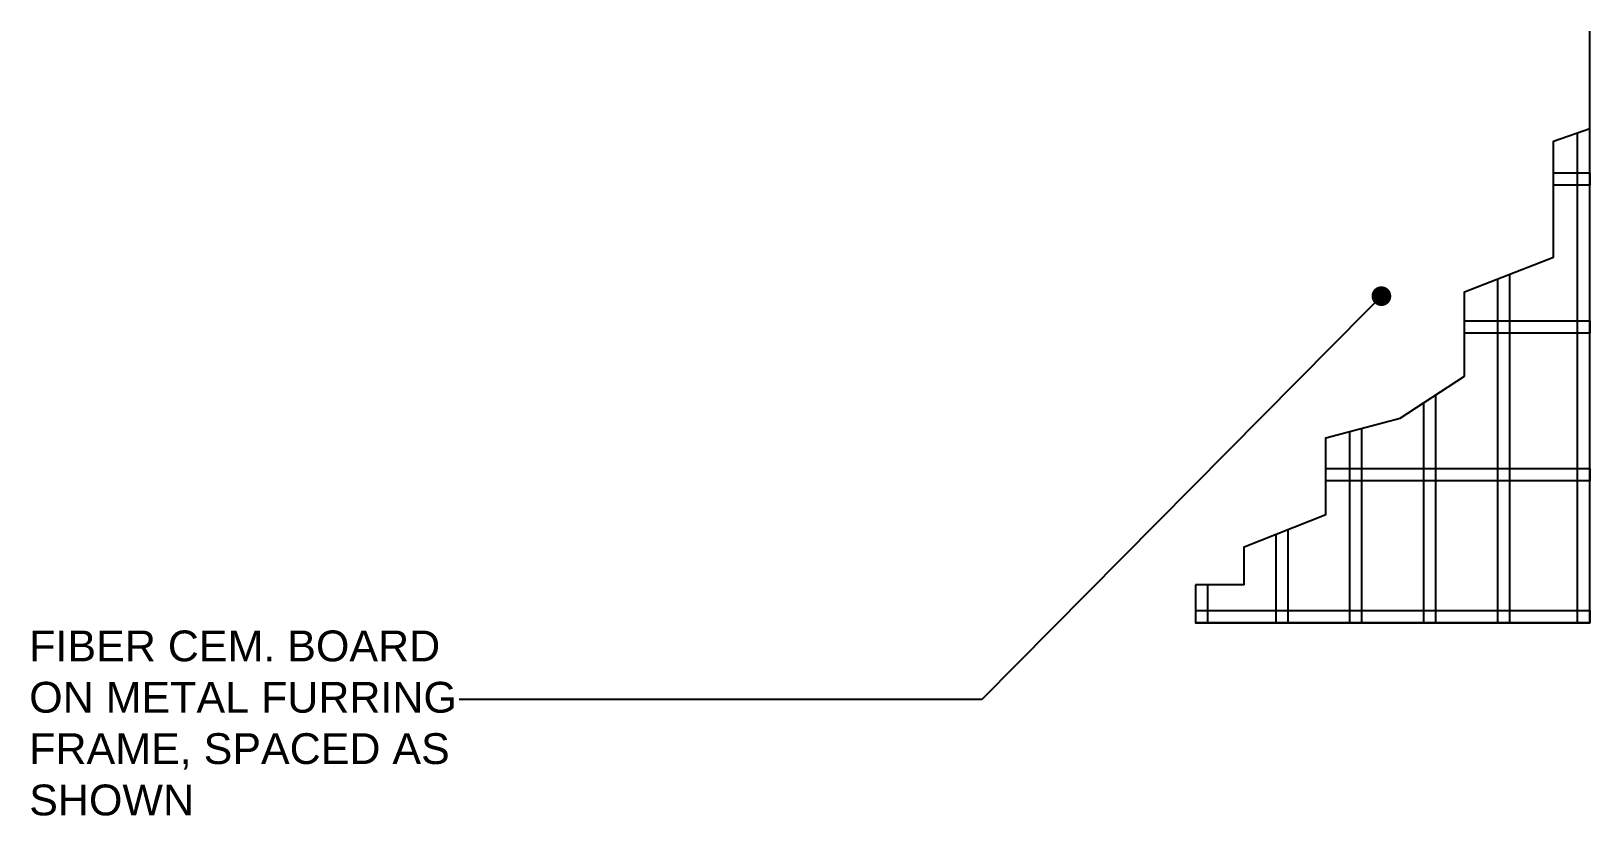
# Model space of a CAD drawing. Header units: inches. Extents: x -1369 to 1198, y -366 to 1398.
# Drawn here: x -73.29 to -66.96, y 56.6 to 59.78 of the extents above; entities that cross this region are included whole.
import ezdxf
from ezdxf import colors
from ezdxf.entities.mleader import LeaderData, LeaderLine
from ezdxf.math import Vec2, Vec3

# ---------------------------------------------------------------- set-up
doc = ezdxf.new("R2010")
doc.units = ezdxf.units.IN
doc.header["$MEASUREMENT"] = 0
doc.styles.get("Standard").update_dxf_attribs({"font": 'arial.ttf'})

msp = doc.modelspace()

# ---------------------------------------------------------------- texts
at = {"insert": (-73.299, 57.35), "char_height": 0.125, "width": 1.846123, "attachment_point": 1}
msp.add_mtext('FIBER CEM. BOARD \\PON METAL FURRING\\PFRAME, SPACED AS SHOWN', dxfattribs=at)

# ---------------------------------------------------------------- blocks, each defined once
blk = doc.blocks.new('_Dot')
at = {"color": 0, "linetype": 'ByBlock', "lineweight": -2}
blk.add_line((-0.5, 0), (-1, 0), dxfattribs=at)
at = {"color": 0, "linetype": 'ByBlock', "const_width": 0.5}
blk.add_lwpolyline([(-0.25, 0, 1), (0.25, 0, 1)], format="xyb", close=True, dxfattribs=at)

# ---------------------------------------------------------------- linework, layer by layer
at = {"color": 1}
for p, q in [((-66.9625, 57.3818), (-66.9625, 59.7818)), ((-67.0125, 57.3818), (-67.0125, 59.3692))]:
    msp.add_line(p, q, dxfattribs=at)
for p, q in [((-68.5629, 57.3818), (-66.9625, 57.3818)), ((-68.4629, 57.3818), (-67.0625, 57.3818))]:
    msp.add_line(p, q)
for points in [[(-68.3655, 57.5358), (-68.3655, 57.6898), (-68.0339, 57.8203), (-68.0339, 58.1315), (-67.7325, 58.2118), (-67.4713, 58.3824), (-67.4713, 58.7237), (-67.1097, 58.8643), (-67.1097, 59.3361), (-66.9625, 59.3863)], [(-68.3655, 57.5358), (-68.5629, 57.5358)]]:
    msp.add_lwpolyline(points)
for points in [[(-67.1097, 59.2068), (-66.9625, 59.2068), (-66.9625, 59.1568), (-67.1097, 59.1568)], [(-67.3379, 58.7756), (-67.3379, 57.3818), (-67.2879, 57.3818), (-67.2879, 58.795)], [(-67.4713, 58.6068), (-66.9625, 58.6068), (-66.9625, 58.5568), (-67.4713, 58.5568)], [(-67.6379, 58.2736), (-67.6379, 57.3818), (-67.5879, 57.3818), (-67.5879, 58.3063)], [(-67.9379, 58.1571), (-67.9379, 57.3818), (-67.8879, 57.3818), (-67.8879, 58.1704)], [(-68.0339, 58.0068), (-66.9625, 58.0068), (-66.9625, 57.9568), (-68.0339, 57.9568)], [(-68.2379, 57.74), (-68.2379, 57.3818), (-68.1879, 57.3818), (-68.1879, 57.7597)], [(-68.5629, 57.5358), (-68.5629, 57.3818), (-68.5129, 57.3818), (-68.5129, 57.5358)], [(-68.5629, 57.4318), (-66.9625, 57.4318), (-66.9625, 57.3818), (-68.5629, 57.3818), (-68.5629, 57.3818)]]:
    msp.add_lwpolyline(points, dxfattribs=at)

msp.set_redraw_order([(e.dxf.handle, doc.entitydb.next_handle()) for e in msp.query("TEXT MTEXT ATTDEF DIMENSION ARC_DIMENSION")])  # texts and dimensions are drawn at this point

# ---------------------------------------------------------------- leaders
at = {"color": 1}
ml = msp.add_multileader_mtext('Standard', dxfattribs=at)
ml.set_content('', color=7)
ml.set_leader_properties(color=8)
ml.set_arrow_properties(name='DOT')
ml.build(insert=Vec2(0, 0))
ml.multileader.update_dxf_attribs({"dogleg_length": 0.36, "arrow_head_size": 0.08})
ctx = ml.context
ctx.base_point, ctx.char_height, ctx.arrow_head_size, ctx.landing_gap_size, ctx.plane_origin = Vec3(-71.7329, 57.0703), 0.15, 0.08, 0.09, Vec3(-70.1197, 56.1986)
ctx.text_align_type = 2
notes = []
notes.append((ctx, [(0, (1, 1, 0), (-69.4311, 57.0703), (-1, 0), 2.1217, [(0, [(-67.8088, 58.7067)], 0, [])])]))
ctx.mtext.insert, ctx.mtext.alignment, ctx.mtext.flow_direction = Vec3(-71.6429, 57.1453), 3, 5
for ctx, leaders in notes:
    for number, flags, end, landing, length, lines in leaders:
        leader = LeaderData()
        leader.index, (leader.has_last_leader_line, leader.has_dogleg_vector, leader.attachment_direction) = number, flags
        leader.last_leader_point, leader.dogleg_vector, leader.dogleg_length = Vec3(end), Vec3(landing), length
        for number, points, colour, breaks in lines:
            line = LeaderLine()
            line.index, line.vertices, line.color, line.breaks = number, Vec3.list(points), colors.encode_raw_color(colour), breaks
            leader.lines.append(line)
        ctx.leaders.append(leader)

doc.saveas('drawing.dxf')
